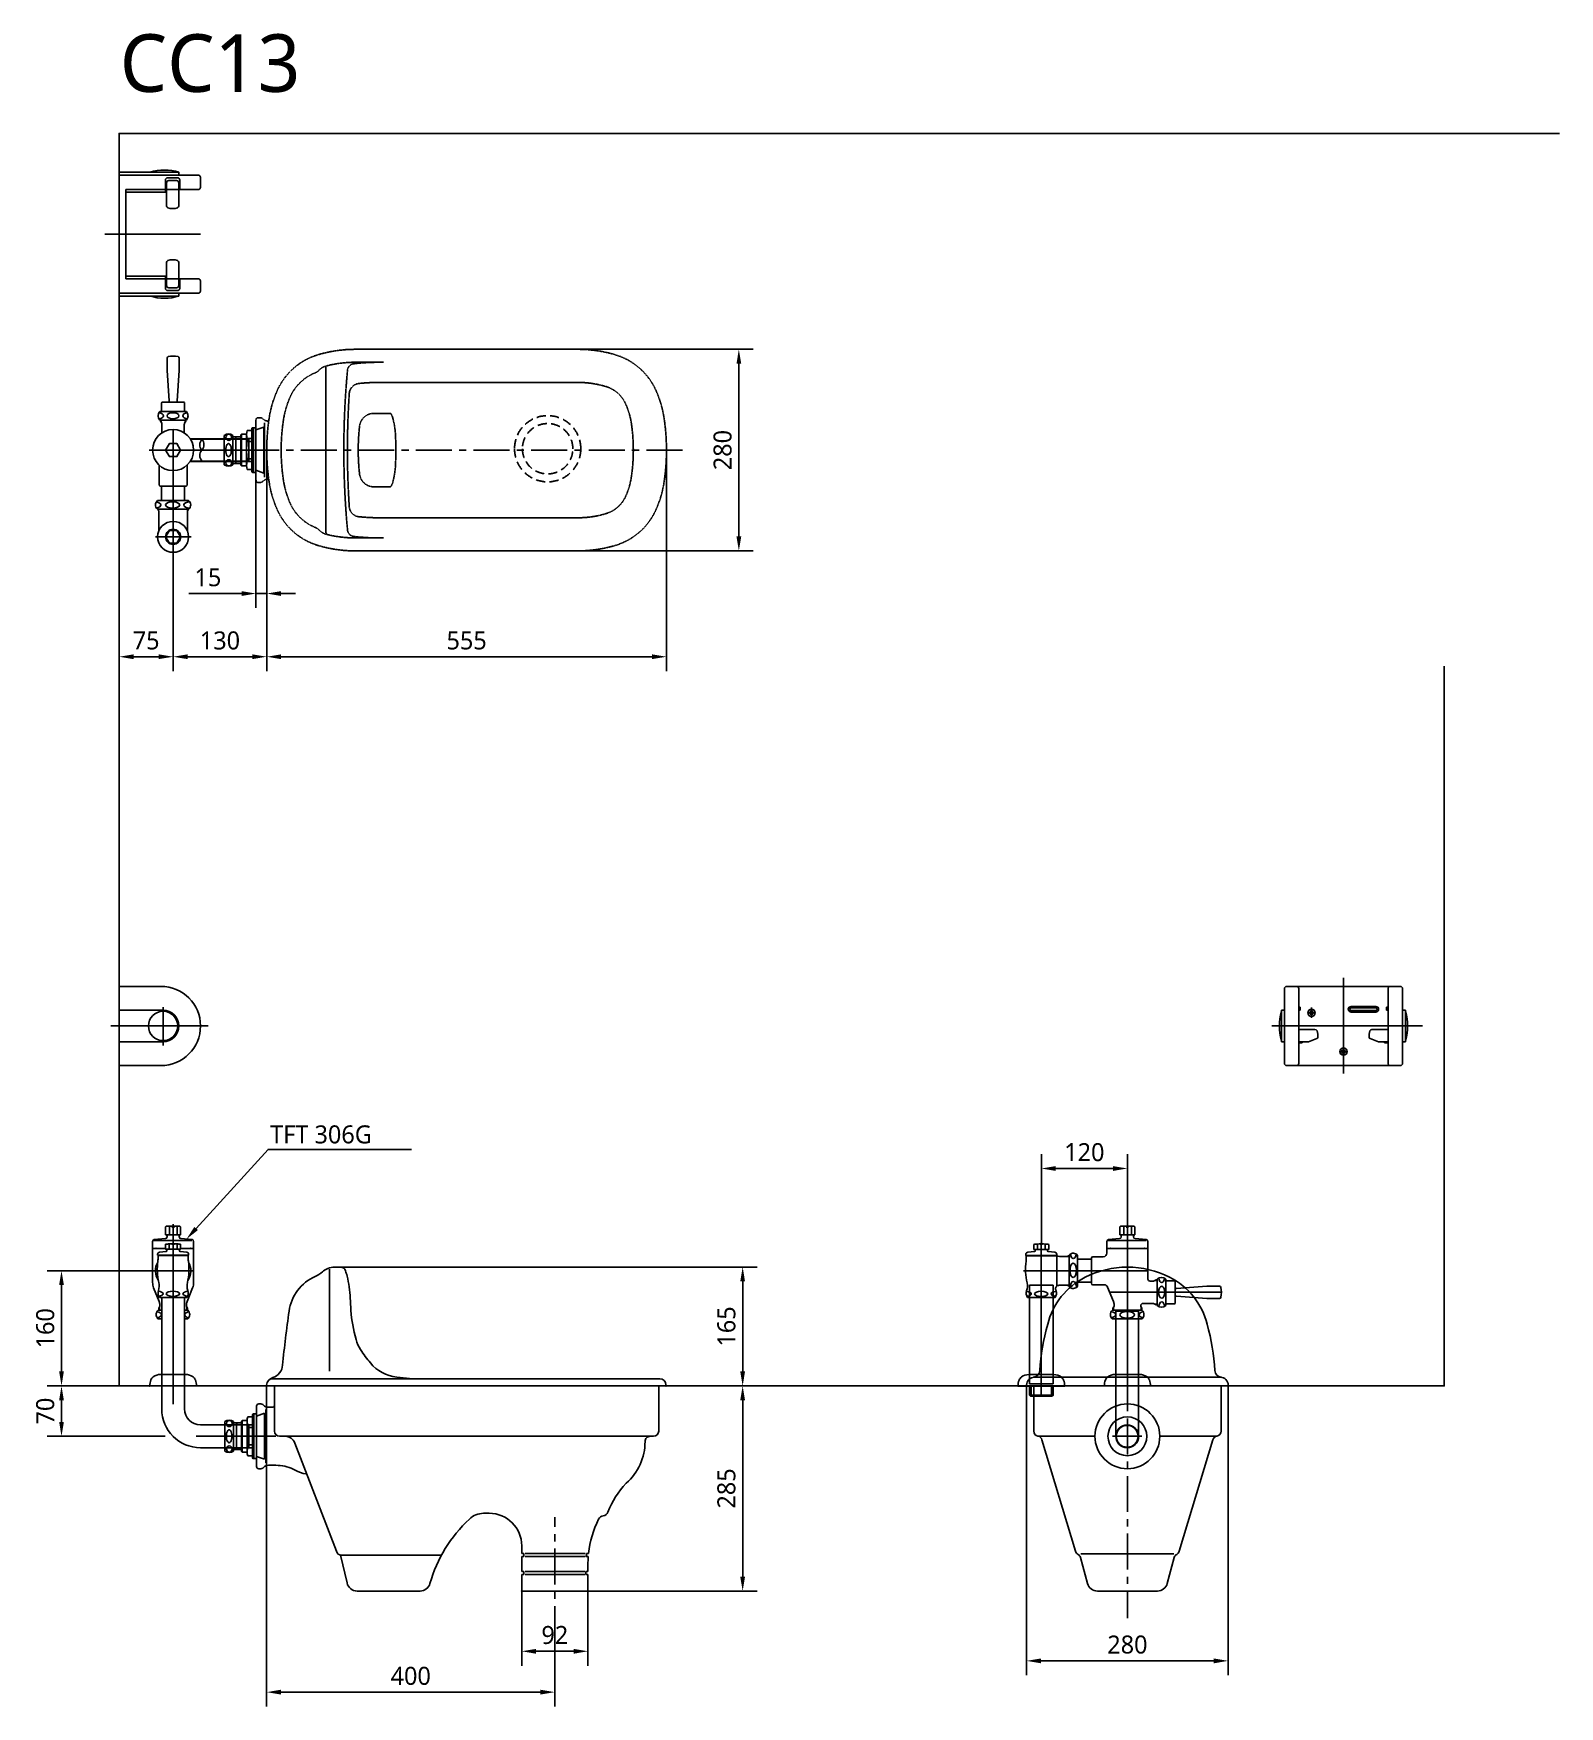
# Model space of a CAD drawing. Extents: x 118 to 2237, y -7 to 2317.
import ezdxf

# ---------------------------------------------------------------- set-up
doc = ezdxf.new("R2010")
doc.units = 0
doc.header["$LTSCALE"] = 20
doc.header["$MEASUREMENT"] = 0
doc.linetypes.add('CENTER', pattern=[2, 1.25, -0.25, 0.25, -0.25])
doc.linetypes.add('HIDDEN2', pattern=[0.1875, 0.125, -0.0625])
doc.layers.get('0').update_dxf_attribs({"linetype": 'CONTINUOUS'})
doc.layers.get('DEFPOINTS').update_dxf_attribs({"linetype": 'CONTINUOUS'})
for name, color, linetype in [('1', 1, 'CONTINUOUS'), ('2', 2, 'CONTINUOUS'), ('3', 3, 'CONTINUOUS'), ('4', 4, 'CONTINUOUS'), ('6', 6, 'CONTINUOUS'), ('CENTER', 2, 'CENTER'), ('FAUCET', 4, 'CONTINUOUS')]:
    doc.layers.add(name, color=color, linetype=linetype)
doc.styles.add('GHS', font='romans', dxfattribs={"bigfont": 'ghs'})
doc.styles.add('ROMANS', font='romans', dxfattribs={"height": 10.144927})
doc.styles.get("Standard").update_dxf_attribs({"font": 'NanumGothic.ttf'})
doc.dimstyles.get("Standard").update_dxf_attribs({"dimtxt": 2.7, "dimasz": 2, "dimexe": 2, "dimexo": 1, "dimgap": 2, "dimtad": 1, "dimdec": 0, "dimlfac": 10, "dimrnd": 1, "dimzin": 0, "dimdsep": 46, "dimtxsty": 'Standard', "dimcen": 0, "dimclrt": 2, "dimadec": 0, "dimazin": 0, "dimtfac": 1, "dimtdec": 0, "dimtofl": 0, "dimtmove": 0, "dimatfit": 3, "dimfxl": 1, "dimtolj": 1, "dimtzin": 0, "dimarcsym": 0})

msp = doc.modelspace()

# ---------------------------------------------------------------- texts
at = {"insert": (237.65023, 2316.3251), "char_height": 80, "width": 460, "attachment_point": 1, "style": 'GHS'}
msp.add_mtext('{\\fNanumGothic|b0|i0|c0|p50;CC13}', dxfattribs=at)
at = {"layer": '2', "insert": (446.52634, 787.88664), "char_height": 25, "attachment_point": 4, "style": 'ROMANS'}
msp.add_mtext('{\\fNanumGothic|b0|i0|c129|p50;TFT 306G}', dxfattribs=at)

# ---------------------------------------------------------------- blocks, each defined once
blk = doc.blocks.new('*D2')
at = {"layer": '3', "color": 3, "lineweight": -2, "transparency": 16777216}
for p, q in [((282.6, 598.7), (136.8, 598.7)), ((156.8, 578.7), (156.8, 458.7)), ((236.8, 438.7), (136.8, 438.7))]:
    blk.add_line(p, q, dxfattribs=at)
at = {"layer": '3', "color": 3, "transparency": 16777216}
for points in [[(153.5, 578.7), (160.1, 578.7), (156.8, 598.7)], [(153.5, 458.7), (160.1, 458.7), (156.8, 438.7)]]:
    blk.add_solid(points, dxfattribs=at)
at = {"layer": 'DEFPOINTS', "color": 0, "transparency": 16777216}
for p in [(282.6, 598.7), (156.8, 438.7), (236.8, 438.7)]:
    blk.add_point(p, dxfattribs=at)
at = {"layer": '3', "color": 2, "transparency": 16777216, "insert": (134.3, 518.7), "char_height": 25, "attachment_point": 5, "rotation": 90}
blk.add_mtext('\\A1;160', dxfattribs=at)
blk = doc.blocks.new('*D3')
at = {"layer": '3', "color": 3, "lineweight": -2, "transparency": 16777216}
for p, q in [((236.8, 438.7), (136.8, 438.7)), ((156.8, 418.7), (156.8, 388.7)), ((300.8, 368.7), (136.8, 368.7))]:
    blk.add_line(p, q, dxfattribs=at)
at = {"layer": '3', "color": 3, "transparency": 16777216}
for points in [[(153.5, 418.7), (160.1, 418.7), (156.8, 438.7)], [(153.5, 388.7), (160.1, 388.7), (156.8, 368.7)]]:
    blk.add_solid(points, dxfattribs=at)
at = {"layer": 'DEFPOINTS', "color": 0, "transparency": 16777216}
for p in [(236.8, 438.7), (156.8, 368.7), (300.8, 368.7)]:
    blk.add_point(p, dxfattribs=at)
at = {"layer": '3', "color": 2, "transparency": 16777216, "insert": (134.3, 403.7), "char_height": 25, "attachment_point": 5, "rotation": 90}
blk.add_mtext('\\A1;70', dxfattribs=at)
blk = doc.blocks.new('*D4')
at = {"layer": '3', "color": 3, "lineweight": -2, "transparency": 16777216}
for p, q in [((441.6, 438.7), (441.6, -6.8)), ((841.8, 82.7), (841.8, -6.8)), ((461.6, 13.2), (821.8, 13.2))]:
    blk.add_line(p, q, dxfattribs=at)
at = {"layer": '3', "color": 3, "transparency": 16777216}
for points in [[(461.6, 16.6), (461.6, 9.9), (441.6, 13.2)], [(821.8, 16.6), (821.8, 9.9), (841.8, 13.2)]]:
    blk.add_solid(points, dxfattribs=at)
at = {"layer": 'DEFPOINTS', "color": 0, "transparency": 16777216}
for p in [(441.6, 438.7), (841.8, 82.7), (841.8, 13.2)]:
    blk.add_point(p, dxfattribs=at)
at = {"layer": '3', "color": 2, "transparency": 16777216, "insert": (641.7, 35.7), "char_height": 25, "attachment_point": 5}
blk.add_mtext('\\A1;400', dxfattribs=at)
blk = doc.blocks.new('*D5')
at = {"layer": '3', "color": 3, "lineweight": -2, "transparency": 16777216}
for p, q in [((795.8, 153.7), (795.8, 50)), ((887.8, 153.7), (887.8, 50)), ((815.8, 70), (867.8, 70))]:
    blk.add_line(p, q, dxfattribs=at)
at = {"layer": '3', "color": 3, "transparency": 16777216}
for points in [[(815.8, 73.3), (815.8, 66.6), (795.8, 70)], [(867.8, 73.3), (867.8, 66.6), (887.8, 70)]]:
    blk.add_solid(points, dxfattribs=at)
at = {"layer": 'DEFPOINTS', "color": 0, "transparency": 16777216}
for p in [(795.8, 153.7), (887.8, 153.7), (887.8, 70)]:
    blk.add_point(p, dxfattribs=at)
at = {"layer": '3', "color": 2, "transparency": 16777216, "insert": (841.8, 92.5), "char_height": 25, "attachment_point": 5}
blk.add_mtext('\\A1;92', dxfattribs=at)
blk = doc.blocks.new('*D6')
at = {"layer": '3', "color": 3, "lineweight": -2, "transparency": 16777216}
for p, q in [((544.5, 603.7), (1122.6, 603.7)), ((1102.6, 583.7), (1102.6, 458.7)), ((996, 438.7), (1122.6, 438.7))]:
    blk.add_line(p, q, dxfattribs=at)
at = {"layer": '3', "color": 3, "transparency": 16777216}
for points in [[(1099.2, 583.7), (1105.9, 583.7), (1102.6, 603.7)], [(1099.2, 458.7), (1105.9, 458.7), (1102.6, 438.7)]]:
    blk.add_solid(points, dxfattribs=at)
at = {"layer": 'DEFPOINTS', "color": 0, "transparency": 16777216}
for p in [(544.5, 603.7), (996, 438.7), (1102.6, 438.7)]:
    blk.add_point(p, dxfattribs=at)
at = {"layer": '3', "color": 2, "transparency": 16777216, "insert": (1080.1, 521.2), "char_height": 25, "attachment_point": 5, "rotation": 90}
blk.add_mtext('\\A1;165', dxfattribs=at)
blk = doc.blocks.new('*D7')
at = {"layer": '3', "color": 3, "lineweight": -2, "transparency": 16777216}
for p, q in [((996, 438.7), (1122.6, 438.7)), ((1102.6, 418.7), (1102.6, 173.7)), ((887.8, 153.7), (1122.6, 153.7))]:
    blk.add_line(p, q, dxfattribs=at)
at = {"layer": '3', "color": 3, "transparency": 16777216}
for points in [[(1099.2, 418.7), (1105.9, 418.7), (1102.6, 438.7)], [(1099.2, 173.7), (1105.9, 173.7), (1102.6, 153.7)]]:
    blk.add_solid(points, dxfattribs=at)
at = {"layer": 'DEFPOINTS', "color": 0, "transparency": 16777216}
for p in [(996, 438.7), (887.8, 153.7), (1102.6, 153.7)]:
    blk.add_point(p, dxfattribs=at)
at = {"layer": '3', "color": 2, "transparency": 16777216, "insert": (1080.1, 296.2), "char_height": 25, "attachment_point": 5, "rotation": 90}
blk.add_mtext('\\A1;285', dxfattribs=at)
blk = doc.blocks.new('*D8')
at = {"layer": '3', "color": 3, "lineweight": -2, "transparency": 16777216}
for p, q in [((1496.8, 438.7), (1496.8, 36.7)), ((1776.8, 438.7), (1776.8, 36.7)), ((1756.8, 56.7), (1516.8, 56.7))]:
    blk.add_line(p, q, dxfattribs=at)
at = {"layer": '3', "color": 3, "transparency": 16777216}
for points in [[(1516.8, 60), (1516.8, 53.3), (1496.8, 56.7)], [(1756.8, 60), (1756.8, 53.3), (1776.8, 56.7)]]:
    blk.add_solid(points, dxfattribs=at)
at = {"layer": 'DEFPOINTS', "color": 0, "transparency": 16777216}
for p in [(1496.8, 438.7), (1776.8, 438.7), (1496.8, 56.7)]:
    blk.add_point(p, dxfattribs=at)
at = {"layer": '3', "color": 2, "transparency": 16777216, "insert": (1636.8, 79.2), "char_height": 25, "attachment_point": 5}
blk.add_mtext('\\A1;280', dxfattribs=at)
blk = doc.blocks.new('*D9')
at = {"layer": '3', "color": 3, "lineweight": -2, "transparency": 16777216}
for p, q in [((1517.3, 637.6), (1517.3, 760.7)), ((1636.8, 663.6), (1636.8, 760.7)), ((1537.3, 740.7), (1616.8, 740.7))]:
    blk.add_line(p, q, dxfattribs=at)
at = {"layer": '3', "color": 3, "transparency": 16777216}
for points in [[(1537.3, 744), (1537.3, 737.3), (1517.3, 740.7)], [(1616.8, 744), (1616.8, 737.3), (1636.8, 740.7)]]:
    blk.add_solid(points, dxfattribs=at)
at = {"layer": 'DEFPOINTS', "color": 0, "transparency": 16777216}
for p in [(1636.8, 740.7), (1636.8, 663.6), (1517.3, 637.6)]:
    blk.add_point(p, dxfattribs=at)
at = {"layer": '3', "color": 2, "transparency": 16777216, "insert": (1577, 763.2), "char_height": 25, "attachment_point": 5}
blk.add_mtext('\\A1;120', dxfattribs=at)
blk = doc.blocks.new('*D11')
at = {"layer": '3', "color": 3, "lineweight": -2, "transparency": 16777216}
for p, q in [((874.1, 1878.7), (1117.3, 1878.7)), ((1097.3, 1858.7), (1097.3, 1618.7)), ((874.1, 1598.7), (1117.3, 1598.7))]:
    blk.add_line(p, q, dxfattribs=at)
at = {"layer": '3', "color": 3, "transparency": 16777216}
for points in [[(1094, 1858.7), (1100.6, 1858.7), (1097.3, 1878.7)], [(1094, 1618.7), (1100.6, 1618.7), (1097.3, 1598.7)]]:
    blk.add_solid(points, dxfattribs=at)
at = {"layer": 'DEFPOINTS', "color": 0, "transparency": 16777216}
for p in [(874.1, 1878.7), (874.1, 1598.7), (1097.3, 1598.7)]:
    blk.add_point(p, dxfattribs=at)
at = {"layer": '3', "color": 2, "transparency": 16777216, "insert": (1074.8, 1738.7), "char_height": 25, "attachment_point": 5, "rotation": 90}
blk.add_mtext('\\A1;280', dxfattribs=at)
blk = doc.blocks.new('*D12')
at = {"layer": '3', "color": 3, "lineweight": -2, "transparency": 16777216}
for p, q in [((311.8, 1594.4), (311.8, 1431.6)), ((236.8, 1523.7), (236.8, 1431.6)), ((256.8, 1451.6), (291.8, 1451.6))]:
    blk.add_line(p, q, dxfattribs=at)
at = {"layer": '3', "color": 3, "transparency": 16777216}
for points in [[(256.8, 1454.9), (256.8, 1448.3), (236.8, 1451.6)], [(291.8, 1454.9), (291.8, 1448.3), (311.8, 1451.6)]]:
    blk.add_solid(points, dxfattribs=at)
at = {"layer": 'DEFPOINTS', "color": 0, "transparency": 16777216}
for p in [(311.8, 1594.4), (236.8, 1523.7), (311.8, 1451.6)]:
    blk.add_point(p, dxfattribs=at)
at = {"layer": '3', "color": 2, "transparency": 16777216, "insert": (274.3, 1474.1), "char_height": 25, "attachment_point": 5}
blk.add_mtext('\\A1;75', dxfattribs=at)
blk = doc.blocks.new('*D13')
at = {"layer": '3', "color": 3, "lineweight": -2, "transparency": 16777216}
for p, q in [((441.8, 1738.7), (441.8, 1431.6)), ((311.8, 1594.4), (311.8, 1431.6)), ((331.8, 1451.6), (421.8, 1451.6))]:
    blk.add_line(p, q, dxfattribs=at)
at = {"layer": '3', "color": 3, "transparency": 16777216}
for points in [[(331.8, 1454.9), (331.8, 1448.3), (311.8, 1451.6)], [(421.8, 1454.9), (421.8, 1448.3), (441.8, 1451.6)]]:
    blk.add_solid(points, dxfattribs=at)
at = {"layer": 'DEFPOINTS', "color": 0, "transparency": 16777216}
for p in [(441.8, 1738.7), (311.8, 1594.4), (441.8, 1451.6)]:
    blk.add_point(p, dxfattribs=at)
at = {"layer": '3', "color": 2, "transparency": 16777216, "insert": (376.8, 1474.1), "char_height": 25, "attachment_point": 5}
blk.add_mtext('\\A1;130', dxfattribs=at)
blk = doc.blocks.new('*D14')
at = {"layer": '3', "color": 3, "lineweight": -2, "transparency": 16777216}
for p, q in [((441.8, 1738.7), (441.8, 1431.6)), ((996.8, 1738.7), (996.8, 1431.6)), ((461.8, 1451.6), (976.8, 1451.6))]:
    blk.add_line(p, q, dxfattribs=at)
at = {"layer": '3', "color": 3, "transparency": 16777216}
for points in [[(461.8, 1454.9), (461.8, 1448.3), (441.8, 1451.6)], [(976.8, 1454.9), (976.8, 1448.3), (996.8, 1451.6)]]:
    blk.add_solid(points, dxfattribs=at)
at = {"layer": 'DEFPOINTS', "color": 0, "transparency": 16777216}
for p in [(441.8, 1738.7), (996.8, 1738.7), (996.8, 1451.6)]:
    blk.add_point(p, dxfattribs=at)
at = {"layer": '3', "color": 2, "transparency": 16777216, "insert": (719.3, 1474.1), "char_height": 25, "attachment_point": 5}
blk.add_mtext('\\A1;555', dxfattribs=at)
blk = doc.blocks.new('*D15')
at = {"layer": '3', "color": 3, "lineweight": -2, "transparency": 16777216}
for p, q in [((441.8, 1738.7), (441.8, 1519.4)), ((426.8, 1696.7), (426.8, 1519.4)), ((406.8, 1539.4), (333.5, 1539.4)), ((441.8, 1539.4), (426.8, 1539.4)), ((461.8, 1539.4), (481.8, 1539.4))]:
    blk.add_line(p, q, dxfattribs=at)
at = {"layer": '3', "color": 3, "transparency": 16777216}
for points in [[(406.8, 1542.7), (406.8, 1536), (426.8, 1539.4)], [(461.8, 1542.7), (461.8, 1536), (441.8, 1539.4)]]:
    blk.add_solid(points, dxfattribs=at)
at = {"layer": 'DEFPOINTS', "color": 0, "transparency": 16777216}
for p in [(441.8, 1738.7), (426.8, 1696.7), (426.8, 1539.4)]:
    blk.add_point(p, dxfattribs=at)
at = {"layer": '3', "color": 2, "transparency": 16777216, "insert": (360.1, 1561.9), "char_height": 25, "attachment_point": 5}
blk.add_mtext('\\A1;15', dxfattribs=at)

# ---------------------------------------------------------------- dimensions: what is measured, and where the dimension line sits
at = {"layer": '3'}
for base, p1, p2, picture, middle in [((1097.30975, 1598.66143), (874.05966, 1878.66143), (874.05966, 1598.66143), '*D11', (1074.80975, 1738.66143)), ((156.79191, 438.66143), (282.56707, 598.66143), (236.79191, 438.66143), '*D2', (134.29191, 518.66143)), ((1102.57189, 438.66143), (544.49607, 603.66143), (995.99421, 438.66143), '*D6', (1080.07189, 521.16143)), ((156.79191, 368.65172), (236.79191, 438.66143), (300.82833, 368.65172), '*D3', (134.29191, 403.65658)), ((1102.57189, 153.66143), (995.99421, 438.66143), (887.79191, 153.66143), '*D7', (1080.07189, 296.16143))]:
    dim = msp.add_linear_dim(base=base, p1=p1, p2=p2, angle=90, dimstyle='Standard', override={"dimtxt": 25, "dimasz": 20, "dimexe": 20, "dimexo": 0, "dimgap": 10, "dimdec": 4, "dimlfac": 1, "dimzin": 8, "dimclrd": 3, "dimclre": 3, "dimtdec": 4, "dimtofl": 1, "dimarcsym": 1}, dxfattribs=at)
    dim.commit()
    dim.dimension.update_dxf_attribs({"geometry": picture, "text_midpoint": middle})
for base, p1, p2, picture, middle in [((441.79191, 1451.58371), (311.79191, 1594.41067), (441.79191, 1738.66143), '*D13', (376.79191, 1474.08371)), ((426.79191, 1539.35586), (441.79191, 1738.66143), (426.79191, 1696.67114), '*D15', (360.12524, 1561.85586)), ((996.79191, 1451.58371), (441.79191, 1738.66143), (996.79191, 1738.66143), '*D14', (719.29191, 1474.08371)), ((311.79191, 1451.58371), (236.79191, 1523.66143), (311.79191, 1594.41067), '*D12', (274.29191, 1474.08371)), ((1636.79191, 740.66143), (1517.2758, 637.61807), (1636.79191, 663.56336), '*D9', (1577.03385, 763.16143)), ((841.79191, 13.23383), (441.57189, 438.66143), (841.79191, 82.65265), '*D4', (641.6819, 35.73383)), ((1496.79191, 56.66143), (1776.79191, 438.66143), (1496.79191, 438.66143), '*D8', (1636.79191, 79.16143)), ((887.79191, 69.96049), (795.79191, 153.66143), (887.79191, 153.66143), '*D5', (841.79191, 92.46049))]:
    dim = msp.add_linear_dim(base=base, p1=p1, p2=p2, dimstyle='Standard', override={"dimtxt": 25, "dimasz": 20, "dimexe": 20, "dimexo": 0, "dimgap": 10, "dimdec": 4, "dimlfac": 1, "dimzin": 8, "dimclrd": 3, "dimclre": 3, "dimtdec": 4, "dimtofl": 1, "dimarcsym": 1}, dxfattribs=at)
    dim.commit()
    dim.dimension.update_dxf_attribs({"geometry": picture, "text_midpoint": middle})

# ---------------------------------------------------------------- linework, layer by layer
at = {"color": 7}
for p, q in [((426.79191, 1780.65172), (426.79191, 1738.66143)), ((426.79191, 1696.67114), (426.79191, 1738.66143)), ((1506.79191, 438.66143), (1506.79191, 375.80429)), ((1766.79191, 438.66143), (1766.79191, 375.80429)), ((440.28932, 405.68802), (440.28932, 368.66143)), ((440.28932, 331.97347), (440.28932, 368.66143)), ((467.27742, 368.66143), (974.16395, 368.66143)), ((1513.1567, 368.66143), (1591.79191, 368.66143)), ((1518.18412, 363.68809), (1564.85991, 208.94982)), ((1760.42711, 368.66143), (1681.79191, 368.66143)), ((1755.3997, 363.68809), (1708.72391, 208.94982)), ((800.58145, 205.94715), (883.72569, 205.94715)), ((800.58145, 201.66143), (883.72569, 201.66143)), ((1581.43694, 164.21745), (1571.69018, 200.25529)), ((1572.12725, 205.5333), (1636.79191, 205.5333)), ((1701.45657, 205.5333), (1636.79191, 205.5333)), ((1692.14688, 164.21745), (1701.89364, 200.25529)), ((1595.22719, 153.66143), (1636.79191, 153.66143)), ((1678.35663, 153.66143), (1636.79191, 153.66143))]:
    msp.add_line(p, q, dxfattribs=at)
at = {"color": 7, "linetype": 'HIDDEN2', "ltscale": 0.2}
for p, q in [((431.64266, 1783.65172), (429.79191, 1783.65172)), ((443.61022, 1778.99176), (444.62661, 1778.99176)), ((443.61022, 1698.3311), (444.62661, 1698.3311)), ((431.64266, 1693.67114), (429.79191, 1693.67114))]:
    msp.add_line(p, q, dxfattribs=at)
for p, q in [((528.85688, 600.90117), (528.85688, 459.2307)), ((446.24733, 448.66143), (987.42278, 448.66143)), ((452.57189, 438.66143), (452.57189, 375.80429)), ((985.99421, 438.66143), (985.99421, 375.80429)), ((995.99421, 440.09), (995.99421, 438.66143)), ((427.57189, 410.65172), (427.57189, 368.66143)), ((432.42264, 413.65172), (430.57189, 413.65172)), ((444.39021, 408.99176), (449.71475, 408.99176)), ((427.57189, 326.67114), (427.57189, 368.66143)), ((459.71475, 368.66143), (467.27742, 368.66143)), ((480.71227, 359.23231), (538.58049, 209.15069)), ((974.16395, 368.66143), (978.85135, 368.66143)), ((444.39021, 328.3311), (445.4066, 328.3311)), ((432.42264, 323.67114), (430.57189, 323.67114)), ((742.92318, 261.66143), (750.79191, 261.66143)), ((795.79191, 216.66143), (795.79191, 205.94715)), ((553.31104, 164.85631), (544.29672, 203.5333)), ((545.55855, 203.5333), (684.421, 203.5333)), ((795.79191, 205.94715), (798.64905, 205.94715)), ((795.79191, 201.66143), (795.79191, 180.94715)), ((795.79191, 201.66143), (798.64905, 201.66143)), ((798.64905, 205.94715), (798.64905, 201.66143)), ((885.36812, 201.66143), (888.23396, 201.66143)), ((885.76315, 205.94715), (888.63695, 205.94715)), ((887.79191, 190.43175), (887.79191, 180.94715)), ((795.79191, 180.94715), (798.64905, 180.94715)), ((795.79191, 176.66143), (795.79191, 153.66143)), ((795.79191, 176.66143), (798.64905, 176.66143)), ((798.64905, 180.94715), (798.64905, 176.66143)), ((800.58145, 180.94715), (883.29339, 180.94715)), ((800.58145, 176.66143), (883.29339, 176.66143)), ((884.93476, 180.94715), (887.79191, 180.94715)), ((884.93476, 180.94715), (884.93476, 176.66143)), ((884.93476, 176.66143), (887.79191, 176.66143)), ((887.79191, 176.66143), (887.79191, 153.66143)), ((567.25838, 153.66143), (654.64305, 153.66143)), ((795.79191, 153.66143), (887.79191, 153.66143))]:
    msp.add_line(p, q)
at = {"color": 2}
for p, q in [((644.67679, 448.66143), (622.37073, 450.94819)), ((441.57189, 438.66143), (995.99421, 438.66143)), ((1496.79191, 438.66143), (1636.79191, 438.66143)), ((1776.79191, 438.66143), (1636.79191, 438.66143)), ((454.5848, 368.65172), (425.5943, 368.65172))]:
    msp.add_line(p, q, dxfattribs=at)
at = {"color": 7, "linetype": 'HIDDEN2', "ltscale": 0.2}
for points in [[(564.52415, 1878.66143, 0.0733044696), (512.58821, 1871.00602, 0.2183465248), (456.31267, 1821.38513, 0.0681878932), (444.97846, 1782.27081, 0.0364865477), (441.79191, 1738.66143, 0.0364865477), (444.97846, 1695.05205, 0.0681878932), (456.31267, 1655.93773, 0.2183465248), (512.58821, 1606.31684, 0.0733044696), (564.52415, 1598.66143), (874.05966, 1598.66143, 0.0733044696), (925.99561, 1606.31684, 0.2183465248), (982.27114, 1655.93773, 0.0681878932), (993.60535, 1695.05205, 0.0364865477), (996.79191, 1738.66143, 0.0364865477), (993.60535, 1782.27081, 0.0681878932), (982.27114, 1821.38513, 0.2183465248), (925.99561, 1871.00602, 0.0733044696), (874.05966, 1878.66143)], [(874.05966, 1832.66143, -0.0733044696), (912.72309, 1826.9624, -0.2183465248), (940.23557, 1802.7033, -0.0681878932), (948.09396, 1775.58404, -0.0364865477), (950.79191, 1738.66143, -0.0364865477), (948.09396, 1701.73882, -0.0681878932), (940.23557, 1674.61956, -0.2183465248), (912.72309, 1650.36046, -0.0733044696), (874.05966, 1644.66143), (597.92523, 1644.66143, -0.0251283283), (569.83476, 1646.07406, -0.3663659368), (556.37185, 1660.0153, -0.0163978316), (553.79191, 1738.66143, -0.0163978316), (556.37185, 1817.30756, -0.3663659368), (569.83476, 1831.24881, -0.0251283283), (597.92523, 1832.66143)]]:
    msp.add_lwpolyline(points, format="xyb", close=True, dxfattribs=at)
for points in [[(603.79191, 1616.66143), (564.52415, 1616.66143, -0.0627158975), (524.36067, 1621.7191, -0.1429880615), (514.71482, 1627.43035, 0.1096479933), (509.35032, 1631.10208, -0.199318049), (473.75115, 1665.98732, -0.0641291535), (464.76602, 1697.95934, -0.0364865477), (461.79191, 1738.66143, -0.0364865477), (464.76602, 1779.36352, -0.0641291535), (473.75115, 1811.33554, -0.199318049), (509.35032, 1846.22078, 0.1096479933), (514.71482, 1849.89251, -0.1429880615), (524.36067, 1855.60376, -0.0627158975), (564.52415, 1860.66143), (603.79191, 1860.66143)], [(597.92523, 1616.66143, -0.0286403318), (562.72705, 1618.67926, -0.3548752233), (553.91234, 1627.69285, -0.0230592794), (548.79191, 1738.66143, -0.0230592794), (553.91234, 1849.63002, -0.3548752233), (562.72705, 1858.6436, -0.0286403318), (597.92523, 1860.66143)], [(526.86198, 1621.10014, -0.3470470722), (523.79191, 1624.99054), (523.79191, 1738.66143), (523.79191, 1852.33232, -0.3470470722), (526.86198, 1856.22272)], [(613.8237, 1687.66143), (590.51327, 1687.66143, -0.3820804017), (570.63622, 1705.44715, -0.0555278277), (570.63622, 1771.87572, -0.3820804017), (590.51327, 1789.66143), (613.8237, 1789.66143)], [(613.8237, 1789.66143, -0.0886720488), (616.79438, 1783.28064, -0.0648007741), (620.79191, 1752.56538), (620.79191, 1738.66143), (620.79191, 1724.75748, -0.0648007741), (616.79438, 1694.04222, -0.0886720488), (613.8237, 1687.66143, -0.3402792311)]]:
    msp.add_lwpolyline(points, format="xyb", dxfattribs=at)
msp.add_lwpolyline([(438.55734, 1776.76713), (438.55734, 1701.20227)])
msp.add_lwpolyline([(622.37073, 450.94819, -0.1967037333), (585.62223, 470.57816, -0.0286920248), (572.02947, 489.05082, -0.0868356156), (565.93448, 503.31678, -0.0526611183), (558.55391, 543.61239, -0.0053021321), (557.7013, 560.5573, 0.0519583358), (553.25522, 591.32883, 0.0127940705), (551.18654, 598.71998, 0.3292560296), (544.49607, 603.66143), (535.92557, 603.66143, 0.1884476618), (518.9753, 597.03773, -0.0843520058), (509.14622, 590.64362, 0.2636915018), (472.89736, 542.63344, 0.0142445539), (463.85008, 467.50671, -0.3020418395), (450.14531, 450.11411, 0.3095435805), (441.57189, 439.66143), (441.57189, 438.66143)], format="xyb")
at = {"color": 7}
for points in [[(1506.42747, 450.57648, 0.36328931), (1515.17326, 459.97371, -0.0541628033), (1526.14225, 524.26548, -0.2189800374), (1578.16148, 589.68933, -0.1175087003), (1636.79191, 603.66143, -0.1175087003), (1695.42233, 589.68933, -0.2189800374), (1747.44156, 524.26548, -0.0541628033), (1758.41056, 459.97371, 0.36328931), (1767.15634, 450.57648)], [(1776.79191, 438.66143), (1776.79191, 439.66143, 0.4142135624), (1765.79191, 450.66143), (1507.79191, 450.66143, 0.4142135624), (1496.79191, 439.66143), (1496.79191, 438.66143)]]:
    msp.add_lwpolyline(points, format="xyb", dxfattribs=at)
for radius in [45, 27]:
    msp.add_circle((1636.79191, 368.66143), radius, dxfattribs=at)
at = {"color": 7, "linetype": 'HIDDEN2', "ltscale": 0.2}
for centre, radius, start, end in [((429.79191, 1780.65172), 3, 90, 180), ((432.28857, 1777.68803), 5.99857, 44.9546241, 96.18147845), ((443.61022, 1788.99176), 10, 224.9546241, 270), ((443.61022, 1688.3311), 10, 90, 135.0453759), ((429.79191, 1696.67114), 3, 180, 270), ((432.28857, 1699.63483), 5.99857, 263.81852155, 315.0453759)]:
    msp.add_arc(centre, radius, start, end, dxfattribs=at)
for centre, radius, start, end in [((987.42278, 440.09), 8.57143, 360, 90), ((430.57189, 410.65172), 3, 90, 180), ((433.06856, 407.68803), 5.99857, 44.9546241, 96.18147845), ((444.39021, 418.99176), 10, 224.9546241, 270), ((449.71475, 411.84891), 2.85714, 270, 0), ((459.71475, 375.80429), 7.14286, 180, 270), ((978.85135, 375.80429), 7.14286, 270, 0), ((467.27742, 354.37572), 14.28571, 19.87451589, 90), ((889.71589, 361.24149), 77.30565, 311.4921905, 0.18799226), ((974.16395, 361.51857), 7.14286, 90, 180.18799226), ((430.57189, 326.67114), 3, 180, 270), ((433.06856, 329.63483), 5.99857, 263.81852155, 315.0453759), ((444.39021, 318.3311), 10, 90, 135.0453759), ((449.65802, 27.36223), 300.99889, 88.51375689, 90.80929487), ((456.16816, 278.27668), 50, 59.75956404, 88.51375689), ((501.23096, 355.57678), 39.47603, 239.75956404, 262.65912672), ((1027.22529, 220.34036), 119.72786, 136.11585385, 159.02653297), ((742.92318, 233.09), 28.57143, 90, 133.83922985), ((750.79191, 216.66143), 45, 0, 90), ((910.14767, 249.84053), 8.50691, 98.04127166, 153.75609081), ((907.79344, 266.50463), 8.32267, 278.04127166, 336.56938479), ((856.78617, 110.53785), 195.85174, 133.03283445, 164.12397005), ((1030.64905, 190.43175), 142.85714, 153.75609081, 173.76493269), ((545.55855, 210.67616), 7.14286, 192.33143508, 270), ((1030.64905, 190.43175), 145.71429, 173.88765955, 175.58003415), ((1030.64905, 190.43175), 142.85714, 175.49145373, 180), ((567.25838, 167.94715), 14.28571, 192.49522673, 270), ((654.64305, 167.94715), 14.28571, 270, 344.43747393)]:
    msp.add_arc(centre, radius, start, end)
at = {"color": 7}
for centre, radius, start, end in [((1513.93476, 375.80429), 7.14286, 180, 259.39509349), ((1759.64905, 375.80429), 7.14286, 280.60490651, 0), ((1511.30569, 361.76258), 7.14286, 15.63876511, 79.39509349), ((1762.27813, 361.76258), 7.14286, 100.60490651, 164.36123489), ((1571.73834, 210.87533), 7.14286, 195.63876511, 240.92001999), ((1564.79505, 198.39045), 7.14286, 15.13408541, 60.92001999), ((1708.78876, 198.39045), 7.14286, 119.07998001, 164.86591459), ((1701.84548, 210.87533), 7.14286, 299.07998001, 344.36123489), ((1595.22719, 167.94715), 14.28571, 195.13408541, 270), ((1678.35663, 167.94715), 14.28571, 270, 344.86591459)]:
    msp.add_arc(centre, radius, start, end, dxfattribs=at)
at = {"color": 7, "linetype": 'HIDDEN2', "ltscale": 0.2}
msp.add_point((426.79191, 1696.67114), dxfattribs=at)
for p in [(995.99421, 438.66143), (995.99421, 438.66143), (795.79191, 153.66143), (887.79191, 153.66143), (887.79191, 153.66143)]:
    msp.add_point(p)
at = {"layer": '1'}
for p, q in [((349.79191, 2038.66143), (217.03325, 2038.66143)), ((1936.79191, 872.58704), (1936.79191, 1005.3457)), ((297.79191, 964.72285), (297.79191, 911.72028)), ((1887.07296, 956.96965), (1898.08628, 956.96965)), ((1892.46004, 950.09159), (1892.46004, 964.40574)), ((225.11274, 938.66143), (360.63731, 938.66143)), ((2046.72533, 938.66143), (1837.41241, 938.66143)), ((1936.79191, 895.85925), (1936.79191, 910.17339)), ((1931.40483, 902.73731), (1942.41815, 902.73731))]:
    msp.add_line(p, q, dxfattribs=at)
at = {"layer": '2', "color": 2, "linetype": 'HIDDEN2', "ltscale": 5}
for points in [[(877.79191, 1740.55525, 1), (785.79191, 1740.55525, 1)], [(796.79191, 1740.55525, 1), (866.79191, 1740.55525, 1)]]:
    msp.add_lwpolyline(points, format="xyb", close=True, dxfattribs=at)
at = {"layer": '3'}
for p, q in [((421.29191, 1768.66143), (421.29191, 1766.66143)), ((421.29191, 1766.66143), (421.29191, 1738.66143)), ((422.29191, 1769.66143), (426.79191, 1769.66143)), ((422.79191, 1769.66143), (422.79191, 1738.66143)), ((423.29191, 1769.66143), (423.29191, 1738.66143)), ((437.72349, 1770.66143), (426.79191, 1766.66143)), ((426.79191, 1769.66143), (426.79191, 1738.66143)), ((437.72349, 1770.66143), (437.72349, 1738.66143)), ((382.79191, 1753.86143), (351.96414, 1753.86143)), ((382.79191, 1759.16143), (382.79191, 1738.66143)), ((394.79191, 1759.16143), (394.79191, 1738.66143)), ((394.79191, 1757.16143), (405.29191, 1757.16143)), ((398.79191, 1756.16143), (400.04191, 1757.16143)), ((398.79191, 1757.16143), (398.79191, 1738.66143)), ((405.79191, 1759.66143), (406.79191, 1760.66143)), ((405.79191, 1759.66143), (405.79191, 1759.66143)), ((405.79191, 1759.66143), (405.79191, 1738.66143)), ((406.79191, 1760.66143), (406.79191, 1738.66143)), ((406.79191, 1760.66143), (413.79191, 1760.66143)), ((413.79191, 1760.66143), (413.79191, 1738.66143)), ((414.59699, 1765.66143), (420.29191, 1765.66143)), ((414.67834, 1750.66143), (414.67834, 1754.66143)), ((414.67834, 1754.66143), (421.29191, 1754.66143)), ((414.67834, 1750.66143), (421.29191, 1750.66143)), ((343.19562, 1738.66143), (439.34663, 1738.66143)), ((382.79191, 1723.46143), (351.96414, 1723.46143)), ((382.79191, 1718.16143), (382.79191, 1738.66143)), ((394.79191, 1718.16143), (394.79191, 1738.66143)), ((394.79191, 1720.16143), (405.29191, 1720.16143)), ((398.79191, 1720.16143), (398.79191, 1738.66143)), ((398.79191, 1721.16143), (400.04191, 1720.16143)), ((405.79191, 1717.66143), (405.79191, 1738.66143)), ((406.79191, 1716.66143), (406.79191, 1738.66143)), ((413.79191, 1716.66143), (413.79191, 1738.66143)), ((414.67834, 1726.66143), (421.29191, 1726.66143)), ((414.67834, 1726.66143), (414.67834, 1722.66143)), ((414.67834, 1722.66143), (421.29191, 1722.66143)), ((421.29191, 1710.66143), (421.29191, 1738.66143)), ((422.79191, 1707.66143), (422.79191, 1738.66143)), ((423.29191, 1707.66143), (423.29191, 1738.66143)), ((426.79191, 1707.66143), (426.79191, 1738.66143)), ((437.72349, 1706.66143), (437.72349, 1738.66143)), ((405.79191, 1717.66143), (405.79191, 1717.66143)), ((405.79191, 1717.66143), (406.79191, 1716.66143)), ((406.79191, 1716.66143), (413.79191, 1716.66143)), ((414.59699, 1711.66143), (420.29191, 1711.66143)), ((421.29191, 1708.66143), (421.29191, 1710.66143)), ((422.29191, 1707.66143), (426.79191, 1707.66143)), ((437.72349, 1706.66143), (426.79191, 1710.66143)), ((415.37697, 395.65172), (421.07189, 395.65172)), ((422.07189, 398.65172), (422.07189, 396.65172)), ((422.07189, 396.65172), (422.07189, 368.65172)), ((423.07189, 399.65172), (427.57189, 399.65172)), ((423.57189, 399.65172), (423.57189, 368.65172)), ((424.07189, 399.65172), (424.07189, 368.65172)), ((438.50347, 400.65172), (427.57189, 396.65172)), ((427.57189, 399.65172), (427.57189, 368.65172)), ((438.50347, 400.65172), (438.50347, 368.65172)), ((383.57189, 389.15172), (383.57189, 368.65172)), ((395.57189, 389.15172), (395.57189, 368.65172)), ((395.57189, 387.15172), (406.07189, 387.15172)), ((399.57189, 387.15172), (399.57189, 368.65172)), ((399.57189, 386.15172), (400.82189, 387.15172)), ((406.57189, 389.65172), (407.57189, 390.65172)), ((406.57189, 389.65172), (406.57189, 368.65172)), ((406.57189, 389.65172), (406.57189, 389.65172)), ((407.57189, 390.65172), (414.57189, 390.65172)), ((407.57189, 390.65172), (407.57189, 368.65172)), ((414.57189, 390.65172), (414.57189, 368.65172)), ((415.45832, 384.65172), (422.07189, 384.65172)), ((415.45832, 380.65172), (415.45832, 384.65172)), ((415.45832, 380.65172), (422.07189, 380.65172)), ((343.9756, 368.65172), (440.12661, 368.65172)), ((383.57189, 348.15172), (383.57189, 368.65172)), ((395.57189, 348.15172), (395.57189, 368.65172)), ((395.57189, 350.15172), (406.07189, 350.15172)), ((399.57189, 350.15172), (399.57189, 368.65172)), ((399.57189, 351.15172), (400.82189, 350.15172)), ((406.57189, 347.65172), (406.57189, 368.65172)), ((407.57189, 346.65172), (407.57189, 368.65172)), ((414.57189, 346.65172), (414.57189, 368.65172)), ((415.45832, 356.65172), (415.45832, 352.65172)), ((415.45832, 356.65172), (422.07189, 356.65172)), ((415.45832, 352.65172), (422.07189, 352.65172)), ((422.07189, 340.65172), (422.07189, 368.65172)), ((423.57189, 337.65172), (423.57189, 368.65172)), ((424.07189, 337.65172), (424.07189, 368.65172)), ((427.57189, 337.65172), (427.57189, 368.65172)), ((438.50347, 336.65172), (438.50347, 368.65172)), ((406.57189, 347.65172), (407.57189, 346.65172)), ((406.57189, 347.65172), (406.57189, 347.65172)), ((407.57189, 346.65172), (414.57189, 346.65172)), ((415.37697, 341.65172), (421.07189, 341.65172)), ((422.07189, 338.65172), (422.07189, 340.65172)), ((423.07189, 337.65172), (427.57189, 337.65172)), ((438.50347, 336.65172), (427.57189, 340.65172))]:
    msp.add_line(p, q, dxfattribs=at)
for centre, radius, start, end in [((420.29191, 1766.66143), 1, 270, 0), ((422.29191, 1768.66143), 1, 90, 180), ((359.53176, 1746.14738), 10.80627, 134.45104114, 223.84752203), ((342.51245, 1746.4001), 12.04183, 320.01037636, 38.28819033), ((388.79191, 1751.16143), 10, 53.13010235, 126.86989765), ((405.29191, 1757.66143), 0.5, 270, 0), ((432.02742, 1760.29004), 18.2393, 162.87272038, 197.97476085), ((495.45961, 1738.66143), 81.66771, 171.55054268, 180), ((359.88332, 1731.1807), 11.05896, 137.43383258, 224.26760073), ((405.29191, 1719.66143), 0.5, 0, 90), ((432.02742, 1717.03282), 18.2393, 162.02523915, 197.12727962), ((495.45961, 1738.66143), 81.66771, 180, 188.44945732), ((388.79191, 1726.16143), 10, 233.13010235, 306.86989765), ((420.29191, 1710.66143), 1, 0, 90), ((422.29191, 1708.66143), 1, 180, 270), ((432.80741, 390.28033), 18.2393, 162.87272038, 197.97476085), ((421.07189, 396.65172), 1, 270, 0), ((423.07189, 398.65172), 1, 90, 180), ((389.57189, 381.15172), 10, 53.13010235, 126.86989765), ((406.07189, 387.65172), 0.5, 270, 0), ((496.23959, 368.65172), 81.66771, 171.55054268, 180), ((406.07189, 349.65172), 0.5, 0, 90), ((432.80741, 347.02311), 18.2393, 162.02523915, 197.12727962), ((496.23959, 368.65172), 81.66771, 180, 188.44945732), ((389.57189, 356.15172), 10, 233.13010235, 306.86989765), ((421.07189, 340.65172), 1, 0, 90), ((423.07189, 338.65172), 1, 180, 270)]:
    msp.add_arc(centre, radius, start, end, dxfattribs=at)
at = {"layer": '3', "extrusion": (0, 0, -1)}
for centre in [(388.75646, 1738.66143), (389.53644, 368.65172)]:
    msp.add_ellipse(centre, major_axis=(0, 9.05575), ratio=0.437793456, start_param=4.7123889804, end_param=7.853981634, dxfattribs=at)
for centre in [(389.01813, 1756.39063), (389.79812, 386.38092)]:
    msp.add_ellipse(centre, major_axis=(0, 4.3189), ratio=0.9179526791, dxfattribs=at)
at = {"layer": '3'}
for centre in [(388.75646, 1738.66143), (389.53644, 368.65172)]:
    msp.add_ellipse(centre, major_axis=(0, -9.05575), ratio=0.437793456, start_param=4.7123889804, end_param=7.853981634, dxfattribs=at)
for centre in [(389.01813, 1720.93223), (389.79812, 350.92252)]:
    msp.add_ellipse(centre, major_axis=(0, -4.3189), ratio=0.9179526791, dxfattribs=at)
at = {"layer": '4'}
for p, q in [((236.79191, 2124.66143), (319.79191, 2124.66143)), ((346.79191, 2120.66143), (236.79191, 2120.66143)), ((304.09759, 2117.03623), (318.09759, 2117.03623)), ((319.79191, 2120.66143), (319.79191, 2124.66143)), ((349.79191, 2103.66143), (349.79191, 2117.66143)), ((246.09759, 1976.66143), (246.09759, 2100.66143)), ((346.79191, 2100.66143), (246.09759, 2100.66143)), ((246.09759, 2096.88892), (301.09759, 2096.88892)), ((301.09759, 2100.66143), (301.09759, 2114.03623)), ((301.09759, 2096.88892), (301.09759, 2100.66143)), ((302.59759, 2100.66143), (302.59759, 2110.03623)), ((302.59759, 2100.66143), (302.59759, 2078.2065)), ((305.59759, 2113.03623), (316.59759, 2113.03623)), ((319.59759, 2100.66143), (319.59759, 2110.03623)), ((319.59759, 2100.66143), (319.59759, 2078.2065)), ((321.09759, 2100.66143), (321.09759, 2114.03623)), ((236.79191, 1892.66143), (236.79191, 2064.66143)), ((302.59759, 1976.66143), (302.59759, 1999.11636)), ((319.59759, 1976.66143), (319.59759, 1999.11636)), ((246.09759, 1980.43395), (301.09759, 1980.43395)), ((346.79191, 1976.66143), (246.09759, 1976.66143)), ((301.09759, 1980.43395), (301.09759, 1976.66143)), ((301.09759, 1976.66143), (301.09759, 1963.28663)), ((302.59759, 1976.66143), (302.59759, 1967.28663)), ((319.59759, 1976.66143), (319.59759, 1967.28663)), ((321.09759, 1976.66143), (321.09759, 1963.28663)), ((346.79191, 1956.66143), (236.79191, 1956.66143)), ((236.79191, 1952.66143), (319.79191, 1952.66143)), ((304.09759, 1960.28663), (318.09759, 1960.28663)), ((305.59759, 1964.28663), (316.59759, 1964.28663)), ((319.79191, 1952.66143), (319.79191, 1956.66143)), ((349.79191, 1959.66143), (349.79191, 1973.66143)), ((303.29191, 1866.50051), (303.29191, 1849.11609)), ((320.29191, 1866.50051), (320.29191, 1849.11609)), ((303.29191, 1849.11609), (306.29191, 1806.91862)), ((320.29191, 1849.11609), (317.29191, 1806.91862)), ((293.3337, 1792.16143), (294.79191, 1792.16143)), ((328.79191, 1792.16143), (294.79191, 1792.16143)), ((295.79191, 1793.16143), (295.79191, 1804.16143)), ((296.79191, 1805.16143), (301.04191, 1805.16143)), ((301.04191, 1805.16143), (317.58381, 1805.16143)), ((316.89191, 1805.16143), (316.79191, 1805.16143)), ((322.54191, 1805.16143), (317.58381, 1805.16143)), ((326.79191, 1805.16143), (322.54191, 1805.16143)), ((327.79191, 1793.16143), (327.79191, 1804.16143)), ((330.25011, 1792.16143), (328.79191, 1792.16143)), ((293.3337, 1780.16143), (329.29191, 1780.16143)), ((294.19191, 1780.16143), (294.29191, 1780.26143)), ((294.29191, 1780.26143), (294.29191, 1778.66143)), ((295.29191, 1778.66143), (294.29191, 1778.66143)), ((294.29191, 1778.66143), (295.88998, 1775.89348)), ((295.29191, 1780.16143), (295.29191, 1776.92938)), ((296.29191, 1774.39348), (296.29191, 1762.57795)), ((311.79191, 1594.41067), (311.79191, 1767.16143)), ((327.29191, 1774.39348), (327.29191, 1762.57795)), ((329.29191, 1778.66143), (327.69383, 1775.89348)), ((328.29191, 1780.16143), (328.29191, 1776.92938)), ((328.29191, 1778.66143), (329.29191, 1778.66143)), ((329.29191, 1780.26143), (329.29191, 1778.66143)), ((329.39191, 1780.16143), (329.29191, 1780.26143)), ((330.25011, 1780.16143), (329.29191, 1780.16143)), ((335.46118, 1754.53643), (416.79191, 1754.53643)), ((335.91595, 1753.83643), (416.79191, 1753.83643)), ((416.79191, 1722.78643), (416.79191, 1754.53643)), ((349.3529, 1738.66143), (278.60345, 1738.66143)), ((422.11168, 1738.66143), (300.82833, 1738.66143)), ((335.46118, 1722.78643), (416.79191, 1722.78643)), ((335.91595, 1723.48643), (416.79191, 1723.48643)), ((292.29191, 1717.87682), (292.29191, 1690.66143)), ((331.29191, 1717.87682), (331.29191, 1690.66143)), ((294.29191, 1688.66143), (327.79191, 1688.66143)), ((295.79191, 1688.66143), (295.79191, 1668.54176)), ((329.29191, 1688.66143), (327.69191, 1688.66143)), ((327.79191, 1688.66143), (327.79191, 1668.02994)), ((290.79191, 1656.78848), (289.98049, 1656.78848)), ((294.54191, 1668.54176), (290.29191, 1668.54176)), ((290.79191, 1655.78848), (290.79191, 1656.78848)), ((290.79191, 1656.78848), (291.69191, 1656.78848)), ((290.79191, 1655.78848), (291.79191, 1654.05642)), ((332.79191, 1656.78848), (291.69191, 1656.78848)), ((291.69191, 1654.22963), (291.69191, 1656.78848)), ((291.79191, 1649.15305), (291.79191, 1654.05642)), ((294.54191, 1668.54176), (327.79191, 1668.54176)), ((329.04191, 1668.54176), (327.79191, 1668.54176)), ((329.04191, 1668.54176), (333.29191, 1668.54176)), ((332.79191, 1655.78848), (331.79191, 1654.05642)), ((331.79191, 1626.0513), (331.79191, 1654.05642)), ((331.89191, 1654.22963), (331.89191, 1656.78848)), ((332.79191, 1656.78848), (333.60333, 1656.78848)), ((332.79191, 1655.78848), (332.79191, 1656.78848)), ((291.79191, 1626.0513), (291.79191, 1649.15305)), ((311.79191, 1632.66143), (311.79191, 1620.76143)), ((311.79191, 1632.16143), (311.79191, 1620.76143)), ((336.69234, 1618.16143), (287.4338, 1618.16143)), ((316.79191, 1618.16143), (309.29191, 1618.16143)), ((311.79191, 1604.16143), (311.79191, 1615.56143)), ((311.79191, 1603.66143), (311.79191, 1615.56143)), ((236.79191, 993.66143), (236.79191, 883.66143)), ((236.79191, 993.66143), (297.79191, 993.66143)), ((1854.79191, 990.66143), (1854.79191, 886.66143)), ((1871.79191, 993.66143), (1857.79191, 993.66143)), ((1871.79191, 993.66143), (2001.79191, 993.66143)), ((1874.79191, 990.66143), (1874.79191, 886.66143)), ((1998.79191, 990.66143), (1998.79191, 886.66143)), ((2001.79191, 993.66143), (2015.79191, 993.66143)), ((2018.79191, 990.66143), (2018.79191, 886.66143)), ((297.79191, 960.66143), (236.79191, 960.66143)), ((1854.79191, 960.66143), (1850.79191, 960.66143)), ((1850.79191, 960.66143), (1850.79191, 916.66143)), ((1876.88564, 964.67727), (1874.79191, 964.67727)), ((1874.79191, 960.66143), (1876.88564, 960.66143)), ((1876.88564, 960.66143), (1876.88564, 964.67727)), ((1996.69817, 960.66143), (1996.69817, 964.67727)), ((1996.69817, 964.67727), (1998.79191, 964.67727)), ((1998.79191, 960.66143), (1996.69817, 960.66143)), ((2022.79191, 960.66143), (2018.79191, 960.66143)), ((2022.79191, 960.66143), (2022.79191, 916.66143)), ((1874.79191, 933.66143), (1897.24684, 933.66143)), ((1998.79191, 933.66143), (1976.33698, 933.66143)), ((297.79191, 916.66143), (236.79191, 916.66143)), ((1854.79191, 916.66143), (1850.79191, 916.66143)), ((1874.79191, 916.66143), (1888.27925, 916.66143)), ((1874.79191, 915.11663), (1879.63897, 915.11663)), ((1879.63897, 915.11663), (1879.63897, 916.66143)), ((1888.27925, 916.66143), (1899.82106, 921.08543)), ((1985.30457, 916.66143), (1973.76275, 921.08543)), ((1998.79191, 916.66143), (1985.30457, 916.66143)), ((1993.94484, 915.11663), (1993.94484, 916.66143)), ((1998.79191, 915.11663), (1993.94484, 915.11663)), ((2022.79191, 916.66143), (2018.79191, 916.66143)), ((236.79191, 883.66143), (297.79191, 883.66143)), ((1871.79191, 883.66143), (1857.79191, 883.66143)), ((1871.79191, 883.66143), (2001.79191, 883.66143)), ((2001.79191, 883.66143), (2015.79191, 883.66143)), ((302.79191, 660.66143), (301.3996, 659.85758)), ((301.3996, 659.85758), (301.3996, 648.66143)), ((306.79191, 660.66143), (302.79191, 660.66143)), ((306.79191, 660.66143), (307.39191, 660.66143)), ((306.79191, 660.66143), (306.79191, 648.66143)), ((307.39191, 660.66143), (311.04191, 660.66143)), ((311.04191, 660.66143), (311.04191, 658.16143)), ((311.04191, 658.16143), (311.79191, 658.16143)), ((311.79191, 413.10012), (311.79191, 663.56336)), ((312.54191, 658.16143), (311.79191, 658.16143)), ((312.54191, 660.66143), (312.54191, 658.16143)), ((316.19191, 660.66143), (312.54191, 660.66143)), ((316.79191, 660.66143), (316.19191, 660.66143)), ((316.79191, 660.66143), (320.79191, 660.66143)), ((317.41476, 660.66143), (317.41476, 648.66143)), ((320.79191, 660.66143), (322.18421, 659.85758)), ((322.18421, 659.85758), (322.18421, 648.66143)), ((1627.79191, 660.66143), (1626.3996, 659.85758)), ((1626.3996, 659.85758), (1626.3996, 648.66143)), ((1631.79191, 660.66143), (1627.79191, 660.66143)), ((1631.79191, 660.66143), (1632.39191, 660.66143)), ((1631.79191, 660.66143), (1631.79191, 648.66143)), ((1632.39191, 660.66143), (1636.04191, 660.66143)), ((1636.04191, 660.66143), (1636.04191, 658.16143)), ((1636.04191, 658.16143), (1636.79191, 658.16143)), ((1636.79191, 413.10012), (1636.79191, 663.56336)), ((1637.54191, 658.16143), (1636.79191, 658.16143)), ((1641.19191, 660.66143), (1637.54191, 660.66143)), ((1637.54191, 660.66143), (1637.54191, 658.16143)), ((1641.79191, 660.66143), (1641.19191, 660.66143)), ((1641.79191, 660.66143), (1645.79191, 660.66143)), ((1642.41476, 660.66143), (1642.41476, 648.66143)), ((1645.79191, 660.66143), (1647.18421, 659.85758)), ((1647.18421, 659.85758), (1647.18421, 648.66143)), ((283.29191, 629.66143), (283.29191, 639.3706)), ((283.29191, 623.16143), (283.29191, 629.66143)), ((301.3996, 629.66143), (283.29191, 629.66143)), ((283.29191, 582.51308), (283.29191, 629.66143)), ((284.9697, 640.73374), (337.87901, 640.73374)), ((285.57402, 641.86109), (301.0098, 643.21155)), ((301.3996, 648.66143), (302.04191, 648.2906)), ((322.18421, 648.66143), (301.3996, 648.66143)), ((301.3996, 635.38571), (301.3996, 628.38571)), ((301.3996, 628.38571), (302.55277, 627.83422)), ((301.3996, 628.38571), (322.18421, 628.38571)), ((303.29191, 645.70203), (303.29191, 646.12553)), ((306.39191, 635.95284), (306.39191, 628.38571)), ((311.04191, 636.16143), (311.04191, 634.62969)), ((311.04191, 634.62969), (312.54191, 634.62969)), ((312.54191, 636.16143), (312.54191, 634.62969)), ((317.29191, 635.94503), (317.29191, 628.38571)), ((320.29191, 645.70203), (320.29191, 646.12553)), ((322.18421, 628.38571), (321.03104, 627.83422)), ((322.18421, 648.66143), (321.54191, 648.2906)), ((322.18421, 635.38571), (322.18421, 628.38571)), ((340.29191, 629.66143), (322.18421, 629.66143)), ((338.0098, 641.86109), (322.57402, 643.21155)), ((340.29191, 629.66143), (340.29191, 639.3706)), ((340.29191, 582.51308), (340.29191, 629.66143)), ((1506.8835, 635.20696), (1506.8835, 628.20696)), ((1506.8835, 628.20696), (1508.03667, 627.65547)), ((1506.8835, 628.20696), (1527.66811, 628.20696)), ((1511.8758, 635.77409), (1511.8758, 628.20696)), ((1516.5258, 635.98268), (1516.5258, 634.45094)), ((1516.5258, 634.45094), (1518.0258, 634.45094)), ((1517.2758, 426.48268), (1517.2758, 637.43932)), ((1518.0258, 635.98268), (1518.0258, 634.45094)), ((1522.7758, 635.76628), (1522.7758, 628.20696)), ((1527.66811, 628.20696), (1526.51493, 627.65547)), ((1527.66811, 635.20696), (1527.66811, 628.20696)), ((1608.29191, 629.66143), (1608.29191, 639.3706)), ((1608.29191, 623.16143), (1608.29191, 629.66143)), ((1665.29191, 629.66143), (1608.29191, 629.66143)), ((1609.9697, 640.73374), (1662.87901, 640.73374)), ((1610.57402, 641.86109), (1626.0098, 643.21155)), ((1626.3996, 648.66143), (1627.04191, 648.2906)), ((1647.18421, 648.66143), (1626.3996, 648.66143)), ((1628.29191, 645.70203), (1628.29191, 646.12553)), ((1645.29191, 645.70203), (1645.29191, 646.12553)), ((1647.18421, 648.66143), (1646.54191, 648.2906)), ((1663.0098, 641.86109), (1647.57402, 643.21155)), ((1665.29191, 629.66143), (1665.29191, 639.3706)), ((1665.29191, 587.16143), (1665.29191, 629.66143)), ((290.29191, 620.16143), (290.29191, 621.45183)), ((333.29191, 620.16143), (290.29191, 620.16143)), ((290.79191, 614.62567), (290.79191, 619.66143)), ((290.79191, 619.66143), (333.29191, 619.66143)), ((292.30272, 619.66143), (292.30272, 620.16143)), ((292.98752, 624.43635), (302.12381, 625.36814)), ((330.59629, 624.43635), (321.46001, 625.36814)), ((331.28109, 619.66143), (331.28109, 620.16143)), ((332.79191, 614.62567), (332.79191, 619.66143)), ((333.29191, 620.16143), (333.29191, 621.45183)), ((1495.7758, 619.98268), (1495.7758, 621.27308)), ((1538.7758, 619.98268), (1495.7758, 619.98268)), ((1496.2758, 614.44692), (1496.2758, 619.48268)), ((1496.2758, 619.48268), (1538.7758, 619.48268)), ((1497.78661, 619.48268), (1497.78661, 619.98268)), ((1498.47142, 624.2576), (1507.6077, 625.18939)), ((1536.08019, 624.2576), (1526.9439, 625.18939)), ((1536.76499, 619.48268), (1536.76499, 619.98268)), ((1538.7758, 619.98268), (1538.7758, 621.27308)), ((1538.7758, 619.48268), (1538.7758, 577.20839)), ((1542.39891, 618.48268), (1548.26742, 618.48268)), ((1548.26742, 618.48268), (1553.1708, 618.48268)), ((1554.90285, 619.48268), (1553.1708, 618.48268)), ((1553.344, 618.58268), (1555.90285, 618.58268)), ((1554.90285, 619.48268), (1555.90285, 619.48268)), ((1555.90285, 619.48268), (1555.90285, 620.2941)), ((1555.90285, 619.48268), (1555.90285, 618.58268)), ((1555.90285, 577.48268), (1555.90285, 618.58268)), ((1586.79191, 614.66143), (1566.67223, 614.66143)), ((1567.65613, 615.73268), (1567.65613, 619.98268)), ((1567.65613, 615.73268), (1567.65613, 582.48268)), ((1586.79191, 616.16143), (1586.79191, 582.66143)), ((1603.29191, 618.16143), (1588.79191, 618.16143)), ((282.56707, 598.66143), (341.01675, 598.66143)), ((1492.54114, 598.66143), (1665.29191, 598.66143)), ((1502.7758, 598.48268), (1514.6758, 598.48268)), ((1503.2758, 598.48268), (1514.6758, 598.48268)), ((1517.2758, 593.48268), (1517.2758, 600.98268)), ((1531.2758, 598.48268), (1519.8758, 598.48268)), ((1531.7758, 598.48268), (1519.8758, 598.48268)), ((1586.79191, 582.66143), (1566.16042, 582.66143)), ((1567.65613, 581.23268), (1567.65613, 582.48268)), ((1567.65613, 581.23268), (1567.65613, 576.98268)), ((1586.79191, 581.16143), (1586.79191, 582.76143)), ((1672.52396, 584.16143), (1668.29191, 584.16143)), ((1676.79191, 586.16143), (1674.02396, 584.56336)), ((1678.29191, 585.16143), (1675.05986, 585.16143)), ((1676.79191, 585.16143), (1676.79191, 586.16143)), ((1678.39191, 586.16143), (1676.79191, 586.16143)), ((1678.29191, 587.11964), (1678.29191, 551.16143)), ((1678.29191, 586.26143), (1678.39191, 586.16143)), ((1690.29191, 587.11964), (1690.29191, 585.66143)), ((1690.29191, 551.66143), (1690.29191, 585.66143)), ((1691.29191, 584.66143), (1702.29191, 584.66143)), ((1703.29191, 583.66143), (1703.29191, 579.41143)), ((284.72237, 575.08527), (292.43363, 555.80713)), ((292.79191, 561.66143), (328.44191, 561.66143)), ((296.69191, 561.66143), (295.54191, 561.66143)), ((295.91691, 413.36574), (295.91691, 561.66143)), ((326.89191, 561.66143), (328.04191, 561.66143)), ((327.66691, 413.36574), (327.66691, 561.66143)), ((328.44191, 561.66143), (330.79191, 561.66143)), ((338.86144, 575.08527), (331.15019, 555.80713)), ((1498.2758, 561.48268), (1533.9258, 561.48268)), ((1501.0258, 578.58941), (1533.5258, 578.58941)), ((1501.0258, 561.48268), (1501.0258, 578.58941)), ((1502.1758, 561.48268), (1501.0258, 561.48268)), ((1501.0258, 454.46366), (1501.0258, 561.48268)), ((1532.3758, 561.48268), (1533.5258, 561.48268)), ((1533.5258, 561.48268), (1533.5258, 578.58941)), ((1533.5258, 561.48268), (1533.5258, 454.46366)), ((1533.9258, 561.48268), (1536.2758, 561.48268)), ((1542.11033, 578.48268), (1553.1708, 578.48268)), ((1554.90285, 577.48268), (1553.1708, 578.48268)), ((1553.344, 578.38268), (1555.90285, 578.38268)), ((1554.90285, 577.48268), (1555.90285, 577.48268)), ((1555.90285, 577.48268), (1555.90285, 576.67126)), ((1604.70674, 579.16143), (1588.79191, 579.16143)), ((1609.34913, 576.01839), (1617.43363, 555.80713)), ((1767.24657, 568.66143), (1612.29191, 568.66143)), ((1703.29191, 579.41143), (1703.29191, 562.86953)), ((1703.29191, 563.56143), (1703.29191, 563.66143)), ((1703.29191, 557.91143), (1703.29191, 562.86953)), ((1703.29191, 553.66143), (1703.29191, 557.91143)), ((1747.24657, 577.16143), (1705.04909, 574.16143)), ((1747.24657, 560.16143), (1705.04909, 563.16143)), ((1764.63099, 577.16143), (1747.24657, 577.16143)), ((1764.63099, 560.16143), (1747.24657, 560.16143)), ((295.91691, 543.70635), (291.2504, 543.70635)), ((291.64191, 543.70635), (291.79191, 543.70635)), ((291.79191, 546.66143), (292.88998, 548.56336)), ((291.79191, 546.66143), (292.64191, 546.66143)), ((291.79191, 543.70635), (291.79191, 546.66143)), ((292.64191, 543.70635), (292.64191, 548.13368)), ((293.29191, 550.06336), (293.29191, 551.35044)), ((293.29191, 550.06336), (293.29191, 551.35044)), ((331.79191, 543.70635), (327.66691, 543.70635)), ((330.29191, 550.06336), (330.29191, 551.35044)), ((330.29191, 550.06336), (330.29191, 551.35044)), ((331.79191, 546.66143), (330.69383, 548.56336)), ((330.94191, 543.70635), (330.94191, 548.13368)), ((331.79191, 546.66143), (330.94191, 546.66143)), ((331.67116, 543.70635), (330.94381, 543.70635)), ((331.67116, 543.70635), (332.06266, 543.70635)), ((331.79191, 543.70635), (331.79191, 546.66143)), ((331.94191, 543.70635), (331.79191, 543.70635)), ((331.94191, 543.70635), (332.33341, 543.70635)), ((1656.79191, 543.70635), (1616.2504, 543.70635)), ((1616.64191, 543.70635), (1616.79191, 543.70635)), ((1616.79191, 546.66143), (1617.88998, 548.56336)), ((1616.79191, 543.70635), (1616.79191, 546.66143)), ((1616.79191, 546.66143), (1617.64191, 546.66143)), ((1617.64191, 543.70635), (1617.64191, 548.13368)), ((1618.29191, 550.06336), (1618.29191, 551.35044)), ((1618.29191, 550.06336), (1618.29191, 551.35044)), ((1620.64616, 531.70635), (1620.64616, 542.28506)), ((1620.64616, 542.28506), (1652.39616, 542.28506)), ((1652.39616, 531.70635), (1652.39616, 542.28506)), ((1655.29191, 549.79541), (1655.29191, 550.16143)), ((1655.29191, 549.79541), (1655.29191, 550.16143)), ((1655.29191, 549.79541), (1655.29191, 550.16143)), ((1656.79191, 546.66143), (1655.55986, 548.79541)), ((1655.94191, 543.70635), (1655.94191, 548.13368)), ((1655.94191, 546.66143), (1656.79191, 546.66143)), ((1656.67116, 543.70635), (1655.94381, 543.70635)), ((1656.67116, 543.70635), (1657.06266, 543.70635)), ((1656.79191, 543.70635), (1656.79191, 546.66143)), ((1656.94191, 543.70635), (1656.79191, 543.70635)), ((1656.94191, 543.70635), (1657.33341, 543.70635)), ((1672.52396, 553.16143), (1658.29191, 553.16143)), ((1676.79191, 551.16143), (1674.02396, 552.75951)), ((1678.29191, 552.16143), (1675.05986, 552.16143)), ((1676.79191, 552.16143), (1676.79191, 551.16143)), ((1678.39191, 551.16143), (1676.79191, 551.16143)), ((1678.29191, 551.06143), (1678.39191, 551.16143)), ((1678.29191, 550.20323), (1678.29191, 551.16143)), ((1690.29191, 550.20323), (1690.29191, 551.66143)), ((1691.29191, 552.66143), (1702.29191, 552.66143)), ((295.91691, 531.70635), (290.97965, 531.70635)), ((295.54191, 531.70635), (295.27116, 531.70635)), ((327.66691, 531.70635), (332.06266, 531.70635)), ((1652.39616, 531.70635), (1615.97965, 531.70635)), ((1620.64616, 531.70635), (1620.27116, 531.70635)), ((1620.64616, 531.70635), (1620.64616, 368.65172)), ((1652.39616, 531.70635), (1652.77116, 531.70635)), ((1652.39616, 531.70635), (1652.39616, 368.65172)), ((1652.77116, 531.70635), (1657.06266, 531.70635)), ((294.44191, 454.64241), (329.14191, 454.64241)), ((1499.9258, 454.46366), (1534.6258, 454.46366)), ((1501.0258, 454.46366), (1501.0258, 441.51376)), ((1533.5258, 454.46366), (1533.5258, 441.51376)), ((1619.81691, 454.64241), (1653.76691, 454.64241)), ((279.29191, 438.66143), (344.29191, 438.66143)), ((1484.7758, 438.48268), (1549.7758, 438.48268)), ((1501.0258, 441.51376), (1533.5258, 441.51376)), ((1501.0258, 425.63268), (1501.0258, 438.48268)), ((1502.1758, 424.48268), (1501.0258, 425.63268)), ((1501.0258, 425.63268), (1533.5258, 425.63268)), ((1502.1758, 424.48268), (1503.2758, 424.48268)), ((1517.2758, 424.48268), (1502.1758, 424.48268)), ((1503.2758, 438.48268), (1503.2758, 424.48268)), ((1503.2758, 424.48268), (1531.2758, 424.48268)), ((1531.2758, 424.48268), (1531.2758, 438.48268)), ((1531.2758, 424.48268), (1532.3758, 424.48268)), ((1532.3758, 424.48268), (1531.2758, 424.48268)), ((1532.3758, 424.48268), (1533.5258, 425.63268)), ((1533.5258, 438.48268), (1533.5258, 425.63268)), ((1652.66691, 438.66143), (1604.66691, 438.66143)), ((1652.66691, 438.66143), (1668.91691, 438.66143)), ((295.91691, 413.36574), (295.91691, 406.65172)), ((327.66691, 413.36574), (327.66691, 406.65172)), ((349.79191, 384.52672), (416.79191, 384.52672)), ((416.79191, 352.77672), (416.79191, 384.52672)), ((349.79191, 352.77672), (416.79191, 352.77672)), ((1656.62291, 368.65172), (1616.0618, 368.65172))]:
    msp.add_line(p, q, dxfattribs=at)
for points in [[(322.18421, 1738.66143), (316.98806, 1747.66143), (306.59575, 1747.66143), (301.3996, 1738.66143), (306.59575, 1729.66143), (316.98806, 1729.66143)], [(301.3996, 1618.16143), (306.59575, 1609.16143), (316.98806, 1609.16143), (322.18421, 1618.16143), (316.98806, 1627.16143), (306.59575, 1627.16143)]]:
    msp.add_lwpolyline(points, close=True, dxfattribs=at)
for points in [[(1981.63014, 957.9321, 1), (1981.63014, 965.71079), (1947.40883, 965.71079, 1), (1947.40883, 957.9321)], [(1981.63014, 959.9321, 1), (1981.63014, 963.71079), (1947.40883, 963.71079, 1), (1947.40883, 959.9321)]]:
    msp.add_lwpolyline(points, format="xyb", close=True, dxfattribs=at)
for centre, radius in [((311.79191, 1738.66143), 28.5), ((311.79191, 1618.16143), 21.5), ((311.79191, 1618.16143), 10.3923), ((297.79191, 938.66143), 20.37908), ((1892.46004, 956.96965), 5), ((1892.46004, 956.96965), 2.5), ((1936.79191, 903.01632), 5), ((1936.79191, 903.01632), 2.5), ((1636.52116, 368.65172), 15.875), ((1636.52116, 368.65172), 15.175)]:
    msp.add_circle(centre, radius, dxfattribs=at)
for centre, radius, start, end in [((299.79191, 2059.48488), 68.17612, 72.94090658, 107.05909342), ((304.09759, 2114.03623), 3, 90, 180), ((318.09759, 2114.03623), 3, 0, 90), ((346.79191, 2117.66143), 3, 0, 90), ((305.59759, 2110.03623), 3, 90, 180), ((316.59759, 2110.03623), 3, 0, 90), ((346.79191, 2103.66143), 3, 270, 0), ((305.59759, 2078.2065), 3, 180, 249.25697235), ((311.09759, 2092.72884), 18.52895, 249.25697235, 290.74302765), ((316.59759, 2078.2065), 3, 290.74302765, 0), ((305.59759, 1999.11636), 3, 110.74302765, 180), ((311.09759, 1984.59403), 18.52895, 69.25697235, 110.74302765), ((316.59759, 1999.11636), 3, 0, 69.25697235), ((346.79191, 1973.66143), 3, 0, 90), ((299.79191, 2017.83799), 68.17612, 252.94090658, 287.05909342), ((304.09759, 1963.28663), 3, 180, 270), ((305.59759, 1967.28663), 3, 180, 270), ((316.59759, 1967.28663), 3, 270, 0), ((318.09759, 1963.28663), 3, 270, 0), ((346.79191, 1959.66143), 3, 270, 0), ((305.29191, 1866.50051), 2, 100.82008433, 180), ((311.79191, 1832.49109), 36.625, 79.17991567, 100.82008433), ((318.29191, 1866.50051), 2, 0, 79.17991567), ((300.04191, 1786.16143), 9, 138.1896851, 221.8103149), ((294.79191, 1793.16143), 1, 270, 0), ((296.79191, 1804.16143), 1, 90, 180), ((302.29191, 1806.66143), 4, 337.97568716, 3.67887015), ((321.29191, 1806.66143), 4, 176.32112985, 202.02431284), ((326.79191, 1804.16143), 1, 0, 90), ((328.79191, 1793.16143), 1, 180, 270), ((323.54191, 1786.16143), 9, 318.1896851, 41.8103149), ((293.29191, 1774.39348), 3, 0, 30), ((330.29191, 1774.39348), 3, 150, 180), ((294.29191, 1690.66143), 2, 180, 270), ((329.29191, 1690.66143), 2, 270, 0), ((294.79191, 1662.54176), 7.5, 126.86989765, 230.09454635), ((328.79191, 1662.54176), 7.5, 309.90545365, 53.13010235), ((294.79191, 938.66143), 55, 270, 90), ((1857.79191, 990.66143), 3, 90, 180), ((1871.79191, 990.66143), 3, 0, 90), ((2001.79191, 990.66143), 3, 90, 180), ((2015.79191, 990.66143), 3, 0, 90), ((297.79191, 938.66143), 22, 270, 90), ((1915.96846, 938.66143), 68.17612, 162.94090658, 197.05909342), ((1957.61535, 938.66143), 68.17612, 342.94090658, 17.05909342), ((1897.24684, 930.66143), 3, 20.74302765, 90), ((1882.7245, 925.16143), 18.52895, 352.32155375, 20.74302765), ((1990.85931, 925.16143), 18.52895, 159.25697235, 187.67844625), ((1976.33698, 930.66143), 3, 90, 159.25697235), ((1899.10524, 922.95294), 2, 290.97192166, 352.32155375), ((1974.47857, 922.95294), 2, 187.67844625, 249.02807834), ((1857.79191, 886.66143), 3, 180, 270), ((1871.79191, 886.66143), 3, 270, 0), ((2001.79191, 886.66143), 3, 180, 270), ((2015.79191, 886.66143), 3, 270, 0), ((285.79191, 639.3706), 2.5, 95, 180), ((300.79191, 645.70203), 2.5, 275, 0), ((311.79191, 566.16143), 70, 94.42435579, 98.53777862), ((300.79191, 646.12553), 2.5, 0, 60), ((301.99191, 626.66143), 1.3, 275.82323164, 64.44131347), ((311.79191, 566.16143), 70, 90.61385986, 94.42435579), ((311.79191, 566.16143), 70, 85.57564421, 89.38614014), ((311.79191, 566.16143), 70, 81.46222138, 85.57564421), ((322.79191, 646.12553), 2.5, 120, 180), ((322.79191, 645.70203), 2.5, 180, 265), ((321.59191, 626.66143), 1.3, 115.55868653, 264.17676836), ((337.79191, 639.3706), 2.5, 0, 85), ((1517.2758, 565.98268), 70, 94.42435579, 98.53777862), ((1507.4758, 626.48268), 1.3, 275.82323164, 64.44131347), ((1517.2758, 565.98268), 70, 90.61385986, 94.42435579), ((1517.2758, 565.98268), 70, 85.57564421, 89.38614014), ((1517.2758, 565.98268), 70, 81.46222138, 85.57564421), ((1527.0758, 626.48268), 1.3, 115.55868653, 264.17676836), ((1610.79191, 639.3706), 2.5, 95, 180), ((1625.79191, 645.70203), 2.5, 275, 0), ((1625.79191, 646.12553), 2.5, 0, 60), ((1647.79191, 646.12553), 2.5, 120, 180), ((1647.79191, 645.70203), 2.5, 180, 265), ((1662.79191, 639.3706), 2.5, 0, 85), ((311.79191, 598.66143), 24.5, 150.70078913, 213.31831849), ((368.79191, 600.66143), 79, 171.80791248, 193.58681326), ((293.29191, 621.45183), 3, 95.82336272, 180), ((271.79191, 614.62567), 19, 351.80791248, 0), ((330.29191, 621.45183), 3, 0, 84.17663728), ((254.79191, 600.66143), 79, 346.41318674, 8.19208752), ((311.79191, 598.66143), 24.5, 326.68168151, 29.29921087), ((351.79191, 614.62567), 19, 180, 188.19208752), ((1574.2758, 600.48268), 79, 171.80791248, 193.58681326), ((1498.7758, 621.27308), 3, 95.82336272, 180), ((1477.2758, 614.44692), 19, 351.80791248, 0), ((1535.7758, 621.27308), 3, 0, 84.17663728), ((1542.39891, 627.48268), 9, 246.26122931, 270), ((1561.65613, 615.48268), 7.5, 36.86989765, 140.09454635), ((1588.79191, 616.16143), 2, 90, 180), ((1603.29191, 623.16143), 5, 270, 0), ((303.29191, 582.51308), 20, 180, 201.80140949), ((273.53443, 577.63943), 19, 339.92787879, 13.58681326), ((350.04939, 577.63943), 19, 166.41318674, 200.07212121), ((320.29191, 582.51308), 20, 338.19859051, 0), ((1479.01832, 577.46068), 19, 339.92787879, 13.58681326), ((1588.79191, 581.16143), 2, 180, 270), ((1668.29191, 587.16143), 3, 180, 270), ((1672.52396, 587.16143), 3, 270, 300), ((1684.29191, 580.41143), 9, 48.1896851, 131.8103149), ((1691.29191, 585.66143), 1, 180, 270), ((1702.29191, 583.66143), 1, 0, 90), ((300.77301, 567.68655), 10, 159.92787879, 217.05), ((322.81081, 567.68655), 10, 322.95, 20.07212121), ((350.04939, 577.63943), 19, 196.50760283, 200.07212121), ((1506.2569, 567.5078), 10, 159.92787879, 217.05), ((1528.2947, 567.5078), 10, 322.95, 20.07212121), ((1542.11033, 573.48268), 5, 90, 196.50760283), ((1555.53328, 577.46068), 19, 196.50760283, 200.07212121), ((1561.65613, 581.48268), 7.5, 219.90545365, 323.13010235), ((1604.70674, 574.16143), 5, 21.80140949, 90), ((1704.79191, 578.16143), 4, 247.97568716, 273.67887015), ((1704.79191, 559.16143), 4, 86.32112985, 112.02431284), ((1764.63099, 575.16143), 2, 10.82008433, 90), ((1764.63099, 562.16143), 2, 270, 349.17991567), ((1730.62157, 568.66143), 36.625, 349.17991567, 10.82008433), ((296.27116, 537.70635), 8, 131.40962211, 228.59037789), ((281.29191, 551.35044), 12, 0, 21.80140949), ((290.29191, 550.06336), 3, 330, 0), ((290.29191, 550.06336), 3, 330, 0), ((342.29191, 551.35044), 12, 158.19859051, 180), ((333.29191, 550.06336), 3, 180, 210), ((333.29191, 550.06336), 3, 180, 210), ((326.77116, 537.70635), 8, 311.40962211, 48.59037789), ((1621.27116, 537.70635), 8, 131.40962211, 228.59037789), ((1606.29191, 551.35044), 12, 0, 21.80140949), ((1615.29191, 550.06336), 3, 330, 0), ((1615.29191, 550.06336), 3, 330, 0), ((1658.29191, 550.16143), 3, 90, 180), ((1657.29191, 549.79541), 2, 180, 210), ((1657.29191, 549.79541), 2, 180, 210), ((1657.29191, 549.79541), 2, 180, 210), ((1651.77116, 537.70635), 8, 311.40962211, 48.59037789), ((1672.52396, 550.16143), 3, 60, 90), ((1684.29191, 556.91143), 9, 228.1896851, 311.8103149), ((1691.29191, 551.66143), 1, 90, 180), ((1702.29191, 553.66143), 1, 270, 0), ((309.25438, 437.16143), 30, 160.99286388, 177.13401602), ((290.21374, 443.31696), 10, 127.19654919, 158.8073231), ((295.29191, 434.66143), 20, 92.56408801, 123.79228837), ((294.44191, 453.64241), 1, 90, 92.56408801), ((329.14191, 453.64241), 1, 87.43591199, 90), ((328.29191, 434.66143), 20, 56.20771163, 87.43591199), ((333.37007, 443.31696), 10, 21.1926769, 52.80345081), ((314.32943, 437.16143), 30, 2.86598398, 19.00713612), ((1514.73828, 436.98268), 30, 160.99286388, 177.13401602), ((1495.69764, 443.13821), 10, 127.19654919, 158.8073231), ((1500.7758, 434.48268), 20, 92.56408801, 123.79228837), ((1499.9258, 453.46366), 1, 90, 92.56408801), ((1534.6258, 453.46366), 1, 87.43591199, 90), ((1533.7758, 434.48268), 20, 56.20771163, 87.43591199), ((1538.85397, 443.13821), 10, 21.1926769, 52.80345081), ((1519.81333, 436.98268), 30, 2.86598398, 19.00713612), ((1634.62938, 437.16143), 30, 160.99286388, 177.13401602), ((1615.58874, 443.31696), 10, 127.19654919, 158.8073231), ((1620.66691, 434.66143), 20, 92.56408801, 123.79228837), ((1653.76691, 453.64241), 1, 87.43591199, 90), ((1652.91691, 434.66143), 20, 56.20771163, 87.43591199), ((1657.99507, 443.31696), 10, 21.1926769, 52.80345081), ((1638.95443, 437.16143), 30, 2.86598398, 19.00713612), ((349.79191, 406.65172), 53.875, 180, 270), ((349.79191, 406.65172), 22.125, 180, 270)]:
    msp.add_arc(centre, radius, start, end, dxfattribs=at)
for centre, major_axis, ratio, start_param, end_param in [((290.04175, 1786.30071), (8.29156, 0), 0.5201417468, 4.9514464067, 7.5979156395), ((333.37899, 1786.30071), (8.29156, 0), 0.5201417468, 1.8079370909, 4.492360319), ((284.90413, 1662.47783), (9.89702, 0), 0.4501226408, 5.0927532824, 7.4818528232), ((336.36866, 1662.47783), (9.89702, 0), 0.4501226408, 1.7190103393, 4.5551490884), ((1561.5922, 625.37046), (0, 9.89702), 0.4501226408, 1.9511606288, 4.3402601696), ((1561.5922, 573.90593), (0, 9.89702), 0.4501226408, -1.4225823143, 1.4135564348), ((1684.43118, 590.41159), (0, -8.29156), 0.5201417468, 4.9514464067, 7.5979156395), ((288.71948, 566.66192), (-9.1926, 0), 0.3922008052, 1.9129057911, 4.4619038065), ((334.54105, 566.66192), (-9.1926, 0), 0.3922008052, 4.9281118396, 7.5467008583), ((1494.20338, 566.48317), (9.1926, 0), 0.3922008052, -1.2286868625, 1.3203111529), ((1540.02495, 566.48317), (9.1926, 0), 0.3922008052, 1.786519186, 4.4051082047), ((285.31268, 537.42505), (-10.23571, 0), 0.4590352453, 3.177174218, 4.3055971494), ((285.31268, 537.42505), (-10.23571, 0), 0.4590352453, 2.0113999518, 3.1060110891), ((338.17197, 537.42505), (-10.23571, 0), 0.4590352453, 5.1615712268, 6.1393858894), ((338.17197, 537.42505), (-10.23571, 0), 0.4590352453, 6.426984725, 7.3715763784), ((1610.31268, 537.42505), (-10.23571, 0), 0.4590352453, 2.0113999518, 4.3055971494), ((1663.17197, 537.42505), (-10.23571, 0), 0.4590352453, 5.1615712268, 7.3715763784), ((1684.43118, 547.07435), (0, -8.29156), 0.5201417468, 1.8079370909, 4.492360319)]:
    msp.add_ellipse(centre, major_axis=major_axis, ratio=ratio, start_param=start_param, end_param=end_param, dxfattribs=at)
for centre, major_axis, ratio in [((311.59982, 1786.30071), (8.29156, 0), 0.5201417468), ((311.06055, 1662.47783), (9.89702, 0), 0.4501226408), ((1561.5922, 599.21404), (0, -9.89702), 0.4501226408), ((311.48884, 566.66192), (-9.1926, 0), 0.3922008052), ((1516.97274, 566.48317), (-9.1926, 0), 0.3922008052), ((1684.43118, 568.85352), (0, -8.29156), 0.5201417468), ((1636.52116, 537.42505), (-10.23571, 0), 0.4590352453)]:
    msp.add_ellipse(centre, major_axis=major_axis, ratio=ratio, dxfattribs=at)
for p in [(288.04191, 629.66143), (335.54191, 629.66143), (1613.04191, 629.66143), (1660.54191, 629.66143), (279.29191, 438.66143), (1484.7758, 438.48268), (1501.0258, 428.39437), (1503.2758, 424.48268), (1533.5258, 425.63268)]:
    msp.add_point(p, dxfattribs=at)
at = {"layer": '6'}
msp.add_lwpolyline([(2236.79191, 2178.66143), (236.79191, 2178.66143), (236.79191, 438.66143), (2076.79191, 438.66143), (2076.79191, 1438.66143)], dxfattribs=at)
at = {"layer": 'CENTER', "color": 2, "linetype": 'CENTER', "ltscale": 2}
for p, q in [((408.88803, 1738.66143), (1023.29233, 1738.66143)), ((1636.79191, 633.49194), (1636.79191, 115.94992)), ((841.79191, 82.65265), (841.79191, 256.45802))]:
    msp.add_line(p, q, dxfattribs=at)
at = {"layer": 'DEFPOINTS', "color": 0, "linetype": 'ByBlock'}
for p in [(441.79191, 1738.66143), (441.79191, 1738.66143), (996.79191, 1738.66143), (441.57189, 438.66143), (440.28932, 373.3047)]:
    msp.add_point(p, dxfattribs=at)
at = {"layer": 'FAUCET', "color": 3}
msp.add_lwpolyline([(343.73815, 657.34167), (443.53832, 767.22938), (642.72361, 767.22938)], dxfattribs=at)
msp.add_solid([(346.20571, 655.10063), (330.29191, 642.53632), (341.27059, 659.58271)], dxfattribs=at)

msp.set_redraw_order([(e.dxf.handle, doc.entitydb.next_handle()) for e in msp.query("TEXT MTEXT ATTDEF DIMENSION ARC_DIMENSION")])  # texts and dimensions are drawn at this point

doc.saveas('drawing.dxf')
